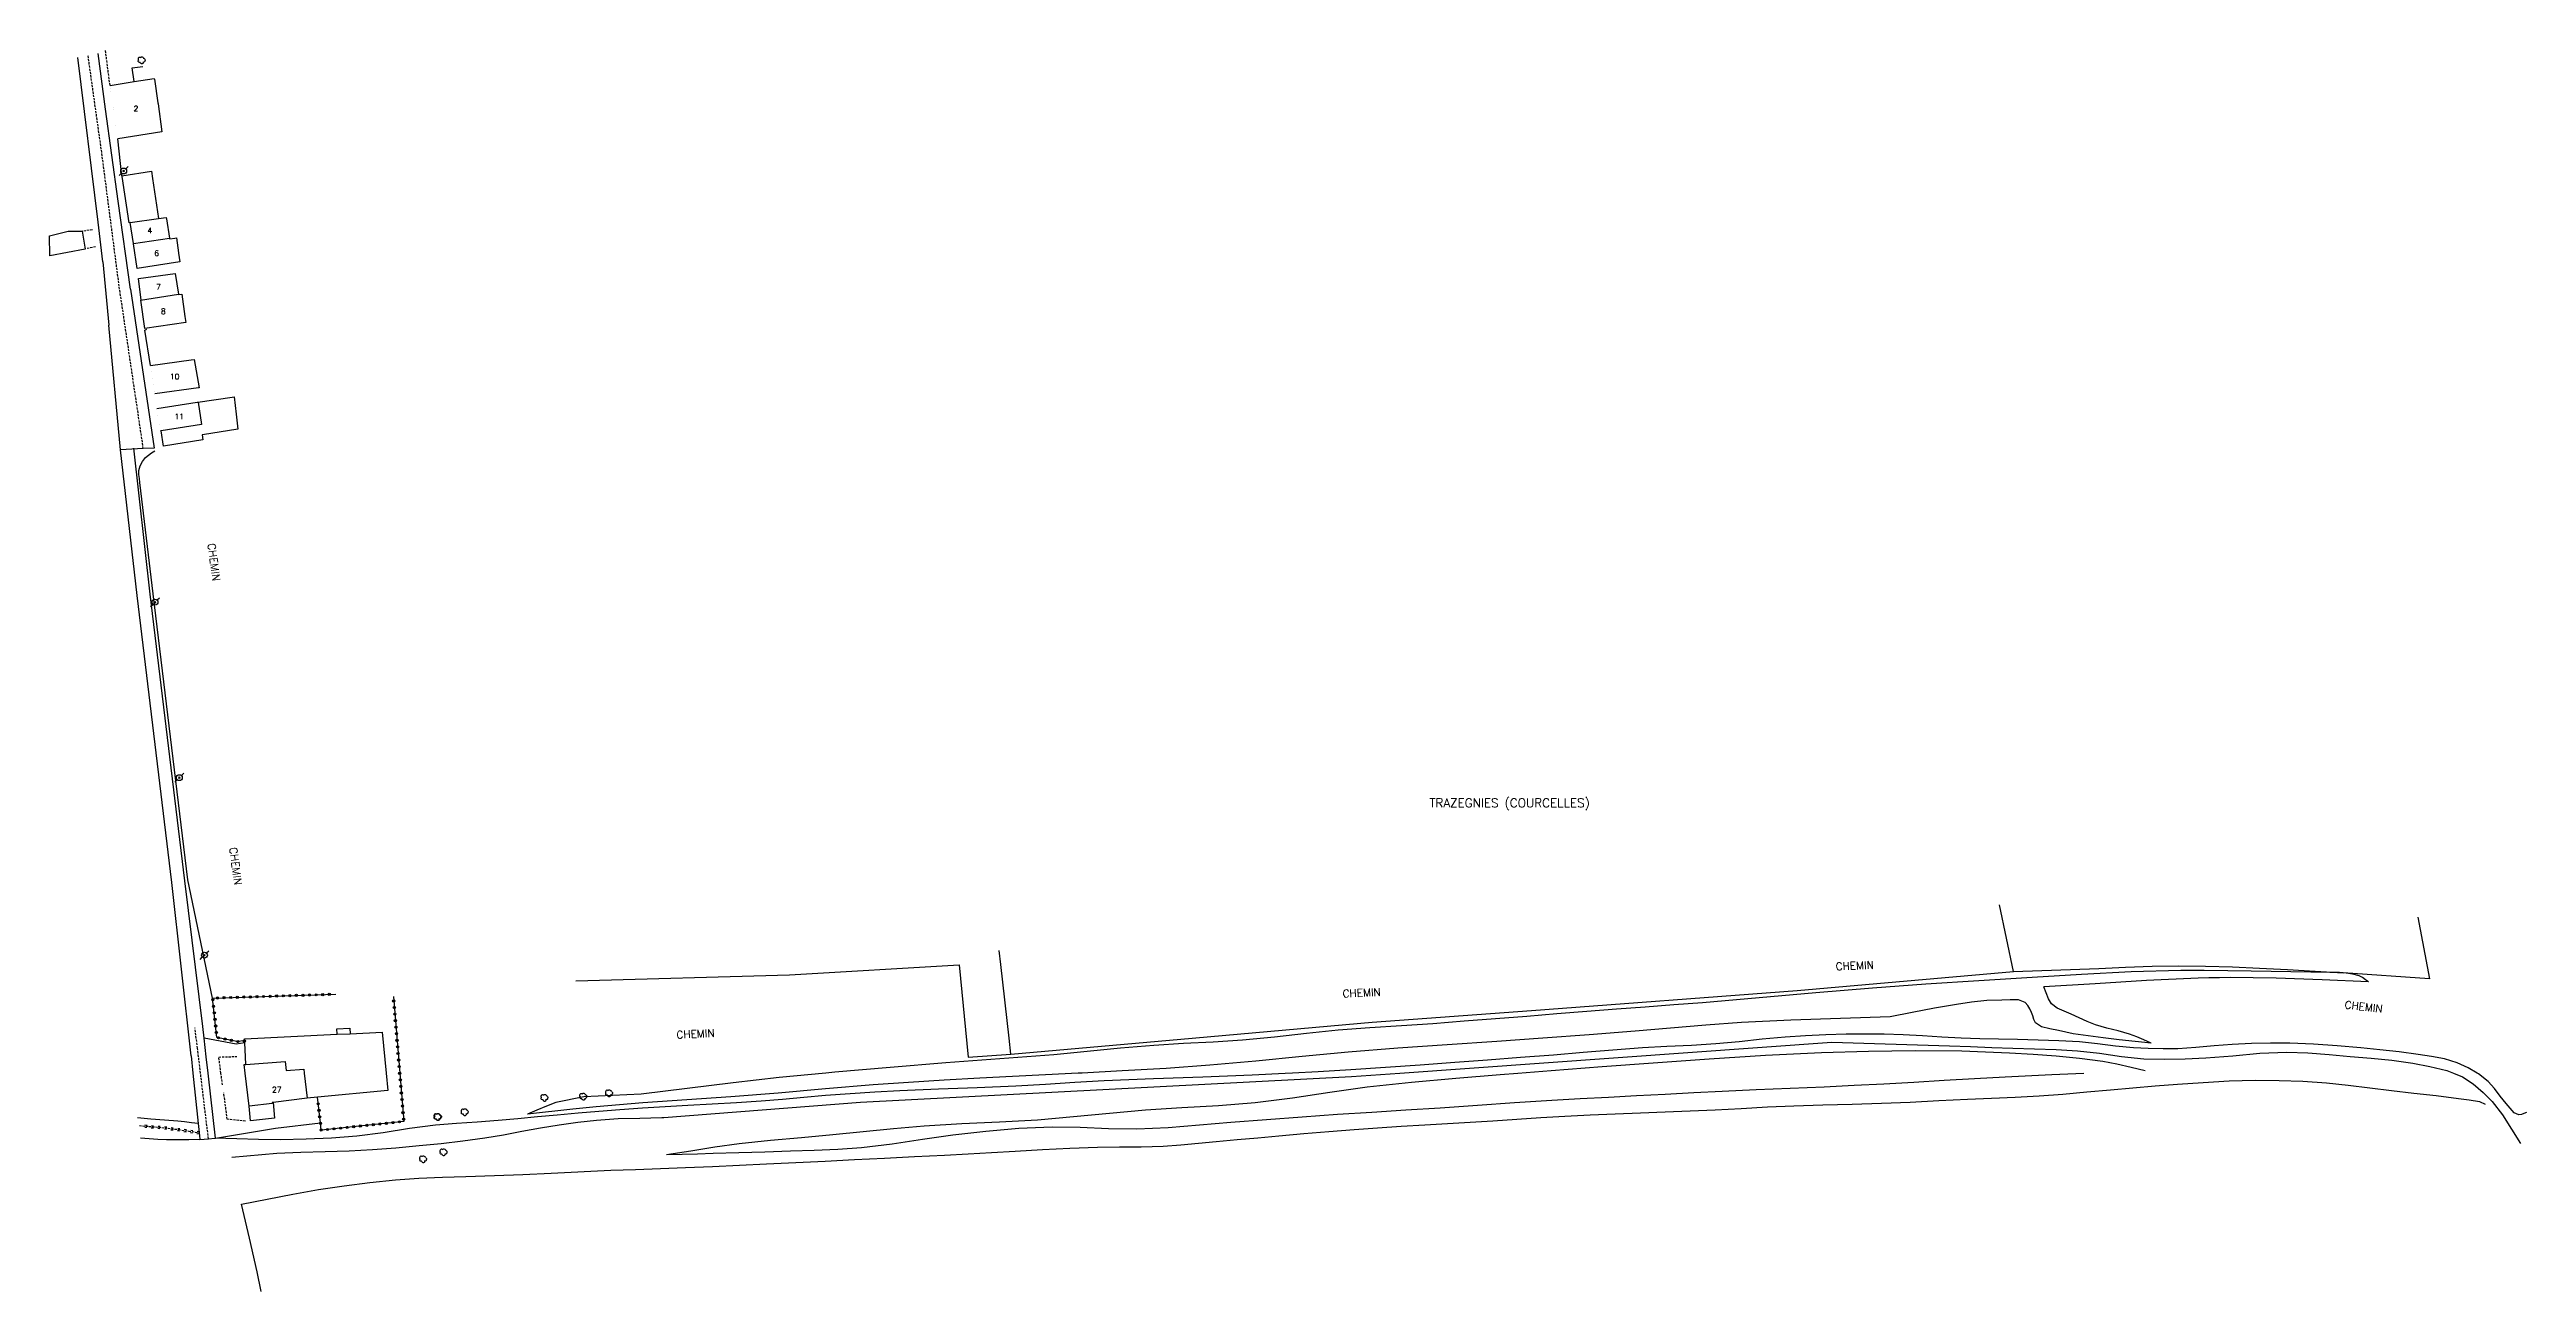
# Model space of a CAD drawing. Header units: millimetres. Extents: x 145000 to 146000, y 128000 to 128940.
# Drawn here: x 145135 to 145700, y 128126 to 128409 of the extents above; entities that cross this region are included whole.
import ezdxf
from ezdxf.enums import TextEntityAlignment as Align

# ---------------------------------------------------------------- set-up
doc = ezdxf.new("R2010")
doc.units = ezdxf.units.MM
doc.linetypes.add('DASHED', pattern=[0.75, 0.5, -0.25])
doc.layers.get('0').update_dxf_attribs({"linetype": 'CONTINUOUS'})
for name, color, linetype in [('W0001', 6, 'DASHED'), ('W0008', 7, 'CONTINUOUS'), ('W0014', 7, 'CONTINUOUS'), ('W0017', 7, 'CONTINUOUS'), ('W0071', 7, 'CONTINUOUS'), ('W0101', 7, 'CONTINUOUS'), ('W0104', 1, 'CONTINUOUS'), ('W0112', 1, 'DASHED'), ('W0211', 2, 'CONTINUOUS'), ('W0214', 2, 'CONTINUOUS'), ('W0220', 5, 'DASHED'), ('W0300', 7, 'CONTINUOUS'), ('W0323', 7, 'CONTINUOUS'), ('W0330', 7, 'CONTINUOUS'), ('W0473', 7, 'CONTINUOUS'), ('W0980', 7, 'CONTINUOUS'), ('W0989', 7, 'CONTINUOUS'), ('W0991', 7, 'CONTINUOUS'), ('W1102', 7, 'CONTINUOUS')]:
    doc.layers.add(name, color=color, linetype=linetype)
doc.styles.get("Standard").update_dxf_attribs({"font": 'romans.shx', "width": 0.85})

# ---------------------------------------------------------------- blocks, each defined once
blk = doc.blocks.new('T300')
for p, q in [((-0.8, 0.51), (-0.86, 0.34)), ((-0.86, 0.34), (-0.86, 0.17)), ((-0.86, 0.17), (-0.74, 0.06)), ((-0.69, 0.63), (-0.8, 0.51)), ((-0.8, -0.06), (-0.74, 0.06)), ((-0.74, 0.06), (-0.69, 0.11)), ((-0.57, 0.69), (-0.69, 0.63)), ((-0.46, 0.69), (-0.57, 0.69)), ((-0.29, 0.63), (-0.46, 0.69)), ((-0.29, 0.63), (-0.17, 0.74)), ((-0.23, 0.57), (-0.29, 0.63)), ((-0.17, 0.74), (-0.06, 0.8)), ((-0.06, 0.8), (0.06, 0.8)), ((0.06, 0.8), (0.23, 0.74)), ((0.23, 0.74), (0.34, 0.63)), ((0.34, 0.63), (0.4, 0.51)), ((0.46, 0.46), (0.34, 0.46)), ((0.4, 0.51), (0.4, 0.46)), ((0.57, 0.4), (0.46, 0.46)), ((0.57, 0.4), (0.69, 0.29)), ((0.69, 0.29), (0.74, 0.17)), ((0.74, 0.06), (0.69, -0.17)), ((0.74, 0.17), (0.74, 0.06)), ((-0.8, -0.17), (-0.8, -0.06)), ((-0.8, -0.23), (-0.8, -0.17)), ((-0.74, -0.34), (-0.8, -0.23)), ((-0.69, -0.4), (-0.74, -0.34)), ((-0.51, -0.46), (-0.69, -0.4)), ((-0.4, -0.46), (-0.51, -0.46)), ((-0.4, -0.46), (-0.34, -0.46)), ((-0.34, -0.46), (-0.34, -0.4)), ((-0.34, -0.51), (-0.34, -0.46)), ((-0.29, -0.63), (-0.34, -0.51)), ((-0.17, -0.74), (-0.29, -0.63)), ((-0.06, -0.8), (-0.17, -0.74)), ((0.06, -0.8), (-0.06, -0.8)), ((0.17, -0.74), (0.06, -0.8)), ((0.23, -0.69), (0.17, -0.74)), ((0.29, -0.46), (0.23, -0.46)), ((0.29, -0.63), (0.23, -0.69)), ((0.46, -0.4), (0.29, -0.46)), ((0.34, -0.51), (0.29, -0.63)), ((0.34, -0.51), (0.34, -0.46)), ((0.57, -0.34), (0.46, -0.4)), ((0.63, -0.29), (0.57, -0.34)), ((0.69, -0.17), (0.63, -0.29))]:
    blk.add_line(p, q)
blk = doc.blocks.new('T473')
for p, q in [((-0.166667, 0.166667), (0.166667, -0.166667)), ((-0.166667, -0.166667), (0.166667, 0.166667)), ((0.500001, 0.500001), (1.000002, 1.000002)), ((-1.000002, -1.000002), (-0.500001, -0.500001))]:
    blk.add_line(p, q)
blk.add_ellipse((0, 0), major_axis=(0.471405, 0.471405), ratio=1, start_param=5.4977871438, end_param=11.780972451)
blk = doc.blocks.new('t323o')
at = {"color": 0, "linetype": 'Continuous'}
for radius in [0.25, 0.15]:
    blk.add_circle((0, 0), radius, dxfattribs=at)
blk = doc.blocks.new('t220o')
at = {"color": 0, "linetype": 'Continuous'}
for p, q in [((-0.25, 0.25), (0.25, 0.25)), ((-0.25, -0.25), (0.25, -0.25))]:
    blk.add_line(p, q, dxfattribs=at)

msp = doc.modelspace()

# ---------------------------------------------------------------- linework, layer by layer
at = {"layer": 'W0001'}
for points in [[(145156.05, 128318.39), (145150.55, 128355.41), (145146.56, 128385.95), (145143.45, 128408), (145143.45, 128408)], [(145169.1, 128176), (145168.42, 128181.68), (145167.82, 128186.31)], [(145170.91, 128161.01), (145169.1, 128176)]]:
    msp.add_lwpolyline(points, dxfattribs=at)
at = {"layer": 'W0008'}
for points in [[(145147.41, 128395.75), (145145.78, 128408.45)], [(145146.84, 128360.95), (145145.72, 128370.04), (145141.13, 128407.55)], [(145146.84, 128360.95), (145148.2, 128346.5)], [(145158.54, 128318.51), (145156.05, 128318.39), (145150.87, 128318.14), (145148.2, 128346.5)], [(145170.82, 128176), (145170.41, 128179.72), (145169.93, 128183.96), (145169.63, 128186.65)], [(145166.95, 128179.97), (145167.37, 128176)], [(145167.37, 128176), (145168.56, 128164.53), (145168.78, 128162.43), (145168.94, 128160.94), (145168.95, 128160.84), (145170.91, 128161.01), (145172.36, 128161.14), (145172.48, 128161.15), (145170.82, 128176)]]:
    msp.add_lwpolyline(points, dxfattribs=at)
at = {"layer": 'W0014'}
for points in [[(145153.15, 128354.74), (145150.33, 128374.83), (145147.41, 128395.75)], [(145151.17, 128380.62), (145150.22, 128389.04)], [(145153.15, 128354.74), (145158.54, 128318.51)], [(145157.71, 128337.36), (145156.38, 128345.42), (145156.86, 128345.62)]]:
    msp.add_lwpolyline(points, dxfattribs=at)
at = {"layer": 'W0017'}
for points in [[(145179.18, 128182.89), (145177.21, 128182.56), (145169.93, 128183.96)], [(145172.48, 128161.15), (145186.23, 128163.44), (145196.45, 128164.65)]]:
    msp.add_lwpolyline(points, dxfattribs=at)
at = {"layer": 'W0071'}
for points in [[(145166.95, 128179.97), (145162.55, 128219.47), (145154.63, 128284.86), (145150.87, 128318.14)], [(145169.63, 128186.65), (145165.53, 128219.81), (145157.61, 128285.21), (145153.85, 128318.47)], [(145688.46, 128176), (145686.42, 128177.21), (145683.92, 128178.35), (145681.04, 128179.22), (145678.02, 128179.76), (145674.99, 128180.23), (145670.65, 128180.84), (145666.29, 128181.3), (145661.94, 128181.77), (145656.53, 128182.18), (145651.13, 128182.59), (145645.73, 128182.82), (145641.35, 128182.83), (145636.97, 128182.72), (145632.59, 128182.53), (145628.45, 128182.21), (145624.32, 128181.81), (145620.18, 128181.57), (145616.8, 128181.54), (145613.41, 128181.61), (145610.03, 128181.76), (145605.92, 128182.15), (145601.82, 128182.66), (145597.71, 128183.1), (145593, 128183.37), (145588.29, 128183.54), (145583.58, 128183.67), (145579.3, 128183.76), (145575.02, 128183.83), (145570.74, 128183.94), (145566.32, 128184.19), (145561.91, 128184.49), (145557.49, 128184.73), (145553.16, 128184.85), (145548.83, 128184.91), (145544.49, 128184.88), (145539.85, 128184.73), (145535.21, 128184.48), (145530.58, 128184.17), (145525.32, 128183.7), (145520.07, 128183.15), (145514.8, 128182.66), (145509.21, 128182.32), (145503.61, 128182.05), (145498.02, 128181.75), (145491.26, 128181.25), (145484.5, 128180.68), (145477.74, 128180.12), (145470.24, 128179.53), (145462.73, 128178.95), (145455.22, 128178.38), (145447.33, 128177.82), (145439.43, 128177.27), (145431.53, 128176.77), (145424.03, 128176.32), (145418.23, 128176)], [(145442.71, 128176), (145541.27, 128183.03), (145568.07, 128182.21), (145572.89, 128182.04), (145577.71, 128181.86), (145582.53, 128181.68), (145587.46, 128181.53), (145592.39, 128181.38), (145597.3, 128181.1), (145602.33, 128180.51), (145607.35, 128179.79), (145612.39, 128179.29), (145617.12, 128179.18), (145621.86, 128179.27), (145626.6, 128179.45), (145632.76, 128179.92), (145638.9, 128180.53), (145645.06, 128180.81), (145649.86, 128180.64), (145654.67, 128180.26), (145659.47, 128179.82), (145664.25, 128179.44), (145669.03, 128178.98), (145673.75, 128178.26), (145677.66, 128177.54), (145681.54, 128176.63), (145683.09, 128176)], [(145418.22, 128176), (145416.52, 128175.91), (145409.02, 128175.53), (145397.77, 128175.08), (145386.52, 128174.71), (145375.27, 128174.23), (145368.55, 128173.84), (145361.84, 128173.42), (145355.12, 128173.03), (145346.29, 128172.66), (145337.45, 128172.35), (145328.61, 128171.96), (145322.95, 128171.64), (145317.3, 128171.28), (145311.64, 128170.87), (145306.74, 128170.45), (145301.85, 128169.99), (145296.96, 128169.58), (145291.4, 128169.23), (145285.83, 128168.94), (145280.27, 128168.64), (145275.11, 128168.34), (145269.94, 128168.02), (145264.78, 128167.66), (145260, 128167.28), (145255.23, 128166.85), (145250.46, 128166.42), (145245.97, 128165.99), (145241.49, 128165.56), (145237, 128165.16), (145232.24, 128164.83), (145227.48, 128164.54), (145222.73, 128164.15), (145216.74, 128163.33), (145210.77, 128162.36), (145204.79, 128161.59), (145198.98, 128161.15), (145193.17, 128160.9), (145187.35, 128160.79), (145182.35, 128160.83), (145177.35, 128160.99), (145172.36, 128161.14)], [(145176.25, 128156.85), (145179.68, 128157.16), (145183.11, 128157.47), (145186.54, 128157.73), (145192.02, 128157.96), (145197.5, 128158.09), (145202.98, 128158.28), (145208.33, 128158.6), (145213.66, 128158.99), (145218.99, 128159.46), (145223.99, 128159.97), (145228.97, 128160.54), (145233.95, 128161.23), (145238.18, 128161.95), (145242.41, 128162.76), (145246.64, 128163.51), (145250.89, 128164.19), (145255.14, 128164.82), (145259.41, 128165.3), (145264.36, 128165.61), (145269.34, 128165.73), (145274.31, 128165.85), (145274.34, 128165.85), (145274.79, 128165.86), (145319.67, 128169.39), (145431.65, 128175.21), (145442.71, 128176)], [(145683.09, 128176), (145685.12, 128175.16), (145687.55, 128173.54), (145689.81, 128171.6), (145691.89, 128169.5), (145694.25, 128166.51), (145696.31, 128163.24), (145698.37, 128159.98)], [(145699.71, 128167.03), (145699.13, 128166.8), (145698.55, 128166.58), (145698, 128166.48), (145696.93, 128166.94), (145695.99, 128167.97), (145695.08, 128169.04), (145693.68, 128170.72), (145692.39, 128172.51), (145690.96, 128174.12), (145688.8, 128175.8), (145688.46, 128176)]]:
    msp.add_lwpolyline(points, dxfattribs=at)
at = {"layer": 'W0101'}
for points in [[(145148.45, 128401.2), (145153.94, 128402.07), (145158.56, 128402.8), (145158.58, 128402.64), (145159.36, 128397.26)], [(145159.36, 128397.26), (145159.4, 128396.99), (145160.31, 128390.64), (145150.22, 128389.04)], [(145153.06, 128369.92), (145159.55, 128370.84), (145161.29, 128371.08), (145161.34, 128370.77), (145162.04, 128366.38)], [(145153.78, 128365.15), (145153.78, 128365.15), (145153.06, 128369.92)], [(145154.64, 128359.45), (145153.79, 128365.05), (145153.78, 128365.15)], [(145162.04, 128366.38), (145162.07, 128366.19), (145163.24, 128366.38), (145163.59, 128366.43), (145164.06, 128363.05), (145164.08, 128362.94), (145164.35, 128361), (145154.64, 128359.45)], [(145154.95, 128357.15), (145163.31, 128358.31), (145164.1, 128353.61)], [(145155.41, 128352.24), (145155.56, 128352.24), (145154.95, 128357.15)], [(145156.42, 128345.8), (145155.5, 128352.2), (145155.41, 128352.24)], [(145164.1, 128353.61), (145164.12, 128353.49), (145164.81, 128353.59), (145165.53, 128348.54), (145165.73, 128347.11), (145156.42, 128345.8)], [(145157.71, 128337.36), (145166.94, 128338.64), (145167.65, 128338.73), (145168.77, 128332.28), (145168.67, 128332.26), (145158.68, 128330.88)], [(145159.14, 128327.52), (145168.37, 128328.99), (145168.45, 128329), (145168.53, 128329.01), (145169.34, 128323.88), (145160.1, 128322.42), (145159.9, 128322.38)], [(145179.29, 128176), (145179.05, 128177.95), (145179.43, 128177.98), (145188.39, 128178.68), (145188.64, 128176.59), (145192.66, 128176.91), (145192.77, 128176)], [(145180.19, 128168.45), (145179.29, 128176)], [(145192.77, 128176), (145193.45, 128170.26), (145185.65, 128169.33), (145185.42, 128169.3), (145185.45, 128169.07), (145180.19, 128168.45)]]:
    msp.add_lwpolyline(points, dxfattribs=at)
at = {"layer": 'W0101', "const_width": 0.002}
for points in [[(145150.22, 128389.04), (145148.45, 128401.2)], [(145158.68, 128330.88), (145157.71, 128337.36)], [(145159.9, 128322.38), (145159.14, 128327.52)]]:
    msp.add_lwpolyline(points, dxfattribs=at)
at = {"layer": 'W0104'}
for points in [[(145153.94, 128402.07), (145153.52, 128405.22), (145155.94, 128405.54)], [(145153.06, 128369.92), (145152.82, 128369.89), (145151.2, 128380.47), (145151.17, 128380.62), (145157.89, 128381.65), (145158.15, 128379.96), (145159.55, 128370.84)], [(145168.45, 128329), (145176.31, 128330.1), (145176.77, 128330.16), (145177.23, 128326.24), (145177.63, 128322.79), (145169.52, 128321.5), (145169.51, 128321.55), (145169.65, 128320.39), (145160.65, 128318.96), (145160.1, 128322.42)], [(145179.43, 128177.98), (145179.34, 128179.72), (145179.18, 128182.89), (145179.16, 128183.34), (145179.14, 128183.79), (145200.3, 128184.85), (145203.24, 128184.99), (145210.51, 128185.36), (145211.43, 128176)], [(145200.3, 128184.85), (145200.23, 128186.09), (145203.17, 128186.26), (145203.24, 128184.99)], [(145211.43, 128176), (145211.82, 128172.06), (145195.77, 128170.49), (145193.45, 128170.26)], [(145185.65, 128169.33), (145186.01, 128165.7), (145180.52, 128165.15), (145180.19, 128168.45)]]:
    msp.add_lwpolyline(points, dxfattribs=at)
msp.add_lwpolyline([(145138.94, 128367.94), (145142.08, 128367.95), (145142.82, 128363.83), (145134.73, 128362.35), (145134.66, 128366.91)], close=True, dxfattribs=at)
at = {"layer": 'W0112'}
for points in [[(145148.45, 128401.2), (145147.4, 128409.38)], [(145144.43, 128368.29), (145142.08, 128367.95)], [(145145.18, 128364.42), (145142.8, 128363.94)], [(145173.76, 128176), (145173.27, 128179.66), (145177.39, 128179.78)], [(145174.11, 128173.31), (145173.76, 128176)], [(145179.33, 128165.07), (145175.19, 128165.47), (145174.41, 128171.5)]]:
    msp.add_lwpolyline(points, dxfattribs=at)
at = {"layer": 'W0211'}
for points in [[(145663.67, 128196.82), (145662.98, 128197.29), (145662.3, 128197.76), (145661.58, 128198.16), (145660.13, 128198.59), (145658.59, 128198.76), (145657.05, 128198.94), (145654.86, 128198.96), (145652.68, 128198.98), (145650.5, 128199), (145645.97, 128199.07), (145641.45, 128199.15), (145636.92, 128199.22), (145631.57, 128199.31), (145626.22, 128199.38), (145620.88, 128199.39), (145609.55, 128199.08), (145598.23, 128198.47), (145586.92, 128197.79), (145574.78, 128197.07), (145562.66, 128196.28), (145550.54, 128195.4), (145537.6, 128194.31), (145524.68, 128193.13), (145511.75, 128192.02), (145505.21, 128191.53), (145498.67, 128191.06), (145492.14, 128190.57), (145485.32, 128190.04), (145478.5, 128189.48), (145471.69, 128188.93), (145464.54, 128188.37), (145457.4, 128187.81), (145450.26, 128187.27), (145443.05, 128186.79), (145435.85, 128186.33), (145428.66, 128185.78), (145421.38, 128185.03), (145414.12, 128184.19), (145406.84, 128183.48), (145400.1, 128183.05), (145393.35, 128182.73), (145386.6, 128182.32), (145378.98, 128181.65), (145371.36, 128180.89), (145363.74, 128180.17), (145355.53, 128179.53), (145347.32, 128178.95), (145339.11, 128178.33), (145326.43, 128177.3), (145313.77, 128176.2), (145311.74, 128176)], [(145614.08, 128182.84), (145612.44, 128183.55), (145610.81, 128184.25), (145609.15, 128184.9), (145606.57, 128185.65), (145603.95, 128186.27), (145601.37, 128187.04), (145599.49, 128187.77), (145597.64, 128188.59), (145595.81, 128189.45), (145594.22, 128190.12), (145592.65, 128190.82), (145591.36, 128191.79), (145590.64, 128192.95), (145590.13, 128194.29), (145589.61, 128195.64)], [(145311.73, 128176), (145301.12, 128174.96), (145290.61, 128173.75), (145280.12, 128172.45), (145269.62, 128171.23), (145263.07, 128170.88), (145256.51, 128170.56), (145250.19, 128169.32), (145248, 128168.49), (145245.85, 128167.55), (145243.7, 128166.6)], [(145275.4, 128157.43), (145278.95, 128157.53), (145282.51, 128157.62), (145286.06, 128157.72), (145291.94, 128157.88), (145297.82, 128158.04), (145303.7, 128158.25), (145309.11, 128158.44), (145314.52, 128158.68), (145319.91, 128159.04), (145326.86, 128159.89), (145333.79, 128160.96), (145340.73, 128161.91), (145348.27, 128162.73), (145355.81, 128163.41), (145363.37, 128163.78), (145369.8, 128163.69), (145376.24, 128163.38), (145382.67, 128163.26), (145389.84, 128163.6), (145397, 128164.19), (145404.17, 128164.79), (145412.28, 128165.4), (145420.39, 128166.02), (145428.5, 128166.61), (145436.3, 128167.12), (145444.1, 128167.59), (145451.89, 128168.08), (145460.39, 128168.66), (145468.89, 128169.26), (145477.39, 128169.81), (145483.83, 128170.18), (145490.27, 128170.52), (145496.7, 128170.87), (145503.22, 128171.23), (145509.73, 128171.58), (145516.25, 128171.91), (145524.01, 128172.24), (145531.77, 128172.54), (145539.53, 128172.87), (145546.33, 128173.21), (145553.12, 128173.57), (145559.92, 128173.95), (145566.87, 128174.36), (145573.82, 128174.79), (145580.78, 128175.18), (145591.43, 128175.69), (145598.73, 128176)], [(145168.56, 128164.53), (145167.02, 128164.69), (145165.47, 128164.86), (145163.92, 128165.01), (145160.86, 128165.28), (145157.8, 128165.52), (145154.73, 128165.77)], [(145155.42, 128161.25), (145157.4, 128161.11), (145159.37, 128160.97), (145161.35, 128160.87), (145163.88, 128160.85), (145166.41, 128160.89), (145168.94, 128160.94)]]:
    msp.add_lwpolyline(points, dxfattribs=at)
at = {"layer": 'W0214'}
for points in [[(145663.67, 128196.82), (145653.14, 128197.23), (145642.61, 128197.64), (145632.08, 128197.77), (145629.66, 128197.74), (145627.23, 128197.69), (145624.8, 128197.64), (145613.06, 128197.14), (145601.34, 128196.39), (145589.61, 128195.64)], [(145614.08, 128182.84), (145610.43, 128183.21), (145606.79, 128183.57), (145603.15, 128184.01), (145599.72, 128184.46), (145596.29, 128184.97), (145592.92, 128185.72), (145591.01, 128186.09), (145589.11, 128186.53), (145587.71, 128187.48), (145587.36, 128188.21), (145587.12, 128189.04), (145586.82, 128189.84), (145586.4, 128190.66), (145585.93, 128191.44), (145585.36, 128192.09), (145583.82, 128192.69), (145581.93, 128192.71), (145580.05, 128192.66), (145576.59, 128192.56), (145573.13, 128192.14), (145569.69, 128191.65), (145564.63, 128190.82), (145559.6, 128189.82), (145554.58, 128188.82), (145543.25, 128188.44), (145531.92, 128188.06), (145520.6, 128187.5), (145512.52, 128186.9), (145504.44, 128186.21), (145496.36, 128185.54), (145485.85, 128184.75), (145475.34, 128183.98), (145464.83, 128183.22), (145453.51, 128182.44), (145442.2, 128181.67), (145430.89, 128180.8), (145420.38, 128179.81), (145409.88, 128178.73), (145399.37, 128177.78), (145389.37, 128177.08), (145379.36, 128176.49), (145370.2, 128176)], [(145370.2, 128176), (145369.35, 128175.95), (145361.85, 128175.58), (145354.36, 128175.23), (145346.86, 128174.85), (145338.75, 128174.37), (145330.63, 128173.86), (145322.52, 128173.3), (145311.69, 128172.42), (145300.87, 128171.46), (145290.04, 128170.57), (145283.37, 128170.12), (145276.7, 128169.7), (145270.04, 128169.23), (145264.71, 128168.79), (145259.39, 128168.33), (145254.07, 128167.8), (145250.61, 128167.42), (145247.15, 128167.01), (145243.7, 128166.6)], [(145275.4, 128157.43), (145280.93, 128158.29), (145286.46, 128159.15), (145292.01, 128159.92), (145299.11, 128160.69), (145306.23, 128161.33), (145313.36, 128161.97), (145320.29, 128162.68), (145327.21, 128163.38), (145334.15, 128164), (145342.77, 128164.51), (145351.4, 128164.88), (145360.02, 128165.37), (145368.23, 128166.08), (145376.43, 128166.9), (145384.64, 128167.65), (145393, 128168.18), (145401.36, 128168.64), (145409.71, 128169.3), (145418.22, 128170.38), (145426.72, 128171.66), (145435.23, 128172.83), (145445.33, 128173.9), (145455.45, 128174.81), (145465.57, 128175.66), (145469.64, 128176)], [(145469.64, 128176), (145477.19, 128176.62), (145488.82, 128177.52), (145500.45, 128178.35), (145513.26, 128179.26), (145526.08, 128180.09), (145538.9, 128180.69), (145549.58, 128181.01), (145560.26, 128181.17), (145570.93, 128181.05), (145576.33, 128180.87), (145581.74, 128180.62), (145587.14, 128180.28), (145592.45, 128179.91), (145597.77, 128179.44), (145603.04, 128178.72), (145606.29, 128178.08), (145609.52, 128177.33), (145612.75, 128176.59)]]:
    msp.add_lwpolyline(points, dxfattribs=at)
at = {"layer": 'W0220'}
msp.add_lwpolyline([(145155.15, 128164.04), (145157.33, 128163.85), (145159.52, 128163.66), (145161.7, 128163.43), (145164.06, 128163.13), (145166.42, 128162.78), (145168.78, 128162.43)], dxfattribs=at)
at = {"layer": 'W0323'}
for points in [[(145179.16, 128183.34), (145177.42, 128183.18), (145172.84, 128184.13), (145171.87, 128193.1), (145199.97, 128193.99)], [(145213.09, 128193.45), (145214.55, 128176)], [(145214.55, 128176), (145215.47, 128164.99), (145196.64, 128162.99), (145196.45, 128164.65), (145195.77, 128170.49)]]:
    msp.add_lwpolyline(points, dxfattribs=at)
at = {"layer": 'W0330'}
for points in [[(145155.29, 128310.67), (145155.15, 128311.59), (145155.01, 128312.5), (145155.03, 128313.39), (145155.34, 128314.45), (145155.88, 128315.47), (145156.56, 128316.36), (145157.2, 128316.91), (145157.92, 128317.39), (145158.64, 128317.87)], [(145171.87, 128193.1), (145166.17, 128220.07), (145158.26, 128285.29), (145155.29, 128310.67)], [(145582.66, 128199.15), (145579.52, 128214.35)], [(145674.95, 128211.53), (145677.56, 128197.51), (145657.89, 128198.88), (145657.05, 128198.94)], [(145254.72, 128197.02), (145303.47, 128198.42), (145342.15, 128200.72), (145344.21, 128179.63), (145353.92, 128180.34), (145353.61, 128183.93), (145351.7, 128200.79), (145351.32, 128203.92)], [(145353.92, 128180.34), (145392.71, 128183.7), (145436.35, 128187.59), (145472.72, 128190.29), (145533.35, 128194.81), (145582.66, 128199.15)], [(145582.66, 128199.15), (145602.17, 128199.87), (145608.23, 128200.12), (145614.3, 128200.36), (145620.36, 128200.48), (145626.51, 128200.4), (145632.67, 128200.2), (145638.82, 128199.94), (145645.18, 128199.62), (145651.53, 128199.25), (145657.89, 128198.88)], [(145178.47, 128146.08), (145184.32, 128147.23), (145190.17, 128148.39), (145196.04, 128149.43), (145201.86, 128150.31), (145207.7, 128151.08), (145213.55, 128151.68), (145218.9, 128152.03), (145224.27, 128152.24), (145229.63, 128152.44), (145236.13, 128152.68), (145242.62, 128152.91), (145249.11, 128153.16), (145253.63, 128153.38), (145258.15, 128153.62), (145262.67, 128153.84), (145268.35, 128154.05), (145274.03, 128154.23), (145279.71, 128154.44), (145285.87, 128154.71), (145292.02, 128155.02), (145298.18, 128155.32), (145304.89, 128155.64), (145311.59, 128155.95), (145318.3, 128156.27), (145325.15, 128156.6), (145331.99, 128156.95), (145338.84, 128157.31), (145344.2, 128157.62), (145349.55, 128157.93), (145354.91, 128158.23), (145361.18, 128158.55), (145367.45, 128158.85), (145373.73, 128159.08), (145378.71, 128159.15), (145383.7, 128159.17), (145388.69, 128159.33), (145392.73, 128159.63), (145396.77, 128160.02), (145400.8, 128160.41), (145405.56, 128160.84), (145410.31, 128161.27), (145415.07, 128161.69), (145420.79, 128162.19), (145426.52, 128162.68), (145432.25, 128163.14), (145437.63, 128163.52), (145443.01, 128163.87), (145448.39, 128164.21), (145453.58, 128164.53), (145458.76, 128164.84), (145463.94, 128165.15), (145469.41, 128165.51), (145474.89, 128165.88), (145480.37, 128166.21), (145486.1, 128166.48), (145491.83, 128166.71), (145497.56, 128166.94), (145503.25, 128167.17), (145508.93, 128167.4), (145514.61, 128167.65), (145520.59, 128167.95), (145526.57, 128168.27), (145532.55, 128168.54), (145539.21, 128168.76), (145545.88, 128168.92), (145552.55, 128169.12), (145559.1, 128169.4), (145565.65, 128169.72), (145572.2, 128170.04), (145577.64, 128170.26), (145583.08, 128170.48), (145588.51, 128170.78), (145593.95, 128171.21), (145599.38, 128171.72), (145604.81, 128172.21), (145609.89, 128172.66), (145614.98, 128173.1), (145620.08, 128173.48), (145625.99, 128173.89), (145631.91, 128174.23), (145637.83, 128174.38), (145643.26, 128174.33), (145648.69, 128174.13), (145654.12, 128173.77), (145659.06, 128173.27), (145663.99, 128172.64), (145668.92, 128172.01), (145674.02, 128171.44), (145679.13, 128170.87), (145684.22, 128170.23), (145686.61, 128169.89), (145688.98, 128169.54), (145690.32, 128168.91)], [(145182.96, 128126.22), (145182.02, 128130.69), (145180.24, 128138.38), (145178.47, 128146.08)]]:
    msp.add_lwpolyline(points, dxfattribs=at)
at = {"layer": 'W1102'}
for points in [[(145153.78, 128365.15), (145162.04, 128366.38)], [(145155.41, 128352.24), (145164.1, 128353.61)]]:
    msp.add_lwpolyline(points, dxfattribs=at)

# ---------------------------------------------------------------- block references
at = {"layer": 'W0220'}
for p, rotation in [((145156.64, 128163.91), 355.0279951534776), ((145158.14, 128163.78), 355.0042347671487), ((145159.63, 128163.65), 354.1333163127549), ((145161.12, 128163.49), 354.1333163127549), ((145162.61, 128163.31), 352.5768813489653), ((145164.1, 128163.12), 351.5879893333014), ((145165.58, 128162.9), 351.5879893333014), ((145167.07, 128162.68), 351.5844744654366), ((145168.55, 128162.46), 351.5844744654366)]:
    msp.add_blockref('t220o', p, dxfattribs=dict(at, rotation=rotation))
at = {"layer": 'W0300', "rotation": 359.9999899820874}
msp.add_blockref('T300', (145155.7, 128406.9), dxfattribs=at)
at = {"layer": 'W0300'}
for p in [(145247.6, 128170.35), (145256.45, 128170.61), (145262.33, 128171.39), (145223.19, 128165.98), (145223.31, 128165.99), (145229.4, 128167.08), (145219.92, 128156.35), (145224.58, 128157.94)]:
    msp.add_blockref('T300', p, dxfattribs=at)
at = {"layer": 'W0323'}
for p, rotation in [((145171.91, 128192.72), 96.2140114091079), ((145172.98, 128193.14), 1.816690978130014), ((145174.48, 128193.18), 1.816690978130014), ((145175.98, 128193.23), 1.816690978130014), ((145177.48, 128193.28), 1.816690978130014), ((145178.98, 128193.33), 1.816690978130014), ((145180.48, 128193.37), 1.816690978130014), ((145181.98, 128193.42), 1.816690978130014), ((145183.48, 128193.47), 1.816690978130014), ((145184.98, 128193.52), 1.816690978130014), ((145186.48, 128193.56), 1.816690978130014), ((145187.98, 128193.61), 1.816690978130014), ((145189.48, 128193.66), 1.816690978130014), ((145190.97, 128193.71), 1.816690978130014), ((145192.47, 128193.75), 1.816690978130014), ((145193.97, 128193.8), 1.816690978130014), ((145195.47, 128193.85), 1.816690978130014), ((145196.97, 128193.9), 1.816690978130014), ((145198.47, 128193.94), 1.816690978130014), ((145172.07, 128191.23), 96.2140114091079), ((145172.23, 128189.74), 96.2140114091079), ((145172.39, 128188.25), 96.2140114091079), ((145213.17, 128192.44), 274.778388906294), ((145213.3, 128190.95), 274.778388906294), ((145213.42, 128189.45), 274.778388906294), ((145213.55, 128187.96), 274.778388906294), ((145172.56, 128186.76), 96.2140114091079), ((145172.72, 128185.26), 96.2140114091079), ((145173.19, 128184.05), 168.2791885012202), ((145174.66, 128183.75), 168.2791885012202), ((145176.13, 128183.45), 168.2791885012202), ((145177.6, 128183.19), 185.4170221140613), ((145179.09, 128183.34), 185.4170221140613), ((145213.67, 128186.46), 274.778388906294), ((145213.8, 128184.97), 274.778388906294), ((145213.92, 128183.47), 274.778388906294), ((145214.05, 128181.98), 274.778388906294), ((145214.17, 128180.48), 274.778388906294), ((145214.3, 128178.99), 274.778388906294), ((145214.42, 128177.49), 274.778388906294), ((145214.55, 128175.96), 274.77440348231), ((145214.68, 128174.46), 274.77440348231), ((145214.8, 128172.97), 274.77440348231), ((145214.93, 128171.47), 274.77440348231), ((145195.95, 128169), 96.55549936239993), ((145196.12, 128167.51), 96.55549936239993), ((145196.29, 128166.02), 96.55549936239993), ((145196.46, 128164.53), 96.5518653869508), ((145210.01, 128164.41), 186.0625343064506), ((145211.5, 128164.56), 186.0625343064506), ((145212.99, 128164.72), 186.0625343064506), ((145214.49, 128164.88), 186.0625343064506), ((145215.05, 128169.98), 274.77440348231), ((145215.18, 128168.48), 274.77440348231), ((145215.3, 128166.99), 274.77440348231), ((145215.43, 128165.49), 274.77440348231), ((145196.63, 128163.04), 96.5518653869508), ((145198.08, 128163.14), 186.0625343064506), ((145199.57, 128163.3), 186.0625343064506), ((145201.06, 128163.45), 186.0625343064506), ((145202.55, 128163.61), 186.0625343064506), ((145204.04, 128163.77), 186.0625343064506), ((145205.54, 128163.93), 186.0625343064506), ((145207.03, 128164.09), 186.0625343064506), ((145208.52, 128164.25), 186.0625343064506)]:
    msp.add_blockref('t323o', p, dxfattribs=dict(at, rotation=rotation))
at = {"layer": 'W0473', "rotation": 359.9999899820874}
for p in [(145151.57, 128381.68), (145158.71, 128283.38), (145164.27, 128243.36), (145170, 128202.9)]:
    msp.add_blockref('T473', p, dxfattribs=at)

# ---------------------------------------------------------------- texts
at = {"layer": 'W0980'}
msp.add_text('TRAZEGNIES (COURCELLES)', height=2, dxfattribs=at).set_placement((145467.74, 128237.47), align=Align.MIDDLE)
at = {"layer": 'W0989'}
for rotation, p in [(277.8858, (145171.58, 128296.8)), (277.8858, (145176.53, 128227.49)), (2.5063, (145542.12, 128200.31)), (2.5063, (145429.64, 128194.11)), (353.4015, (145658.25, 128191.63)), (2.5063, (145277.68, 128184.75))]:
    msp.add_text('CHEMIN', height=1.75, rotation=rotation, dxfattribs=at).set_placement(p, align=Align.MIDDLE_LEFT)
at = {"layer": 'W0991'}
for s, p in [('2', (145154.37, 128395.92)), ('4', (145157.55, 128368.11)), ('6', (145159.09, 128362.94)), ('7', (145159.5, 128355.27)), ('8', (145160.62, 128349.7)), ('10', (145163.21, 128334.81)), ('11', (145164.23, 128325.7)), ('27', (145186.48, 128172.22))]:
    msp.add_text(s, height=1.25, dxfattribs=at).set_placement(p, align=Align.MIDDLE_CENTER)

doc.saveas('drawing.dxf')
